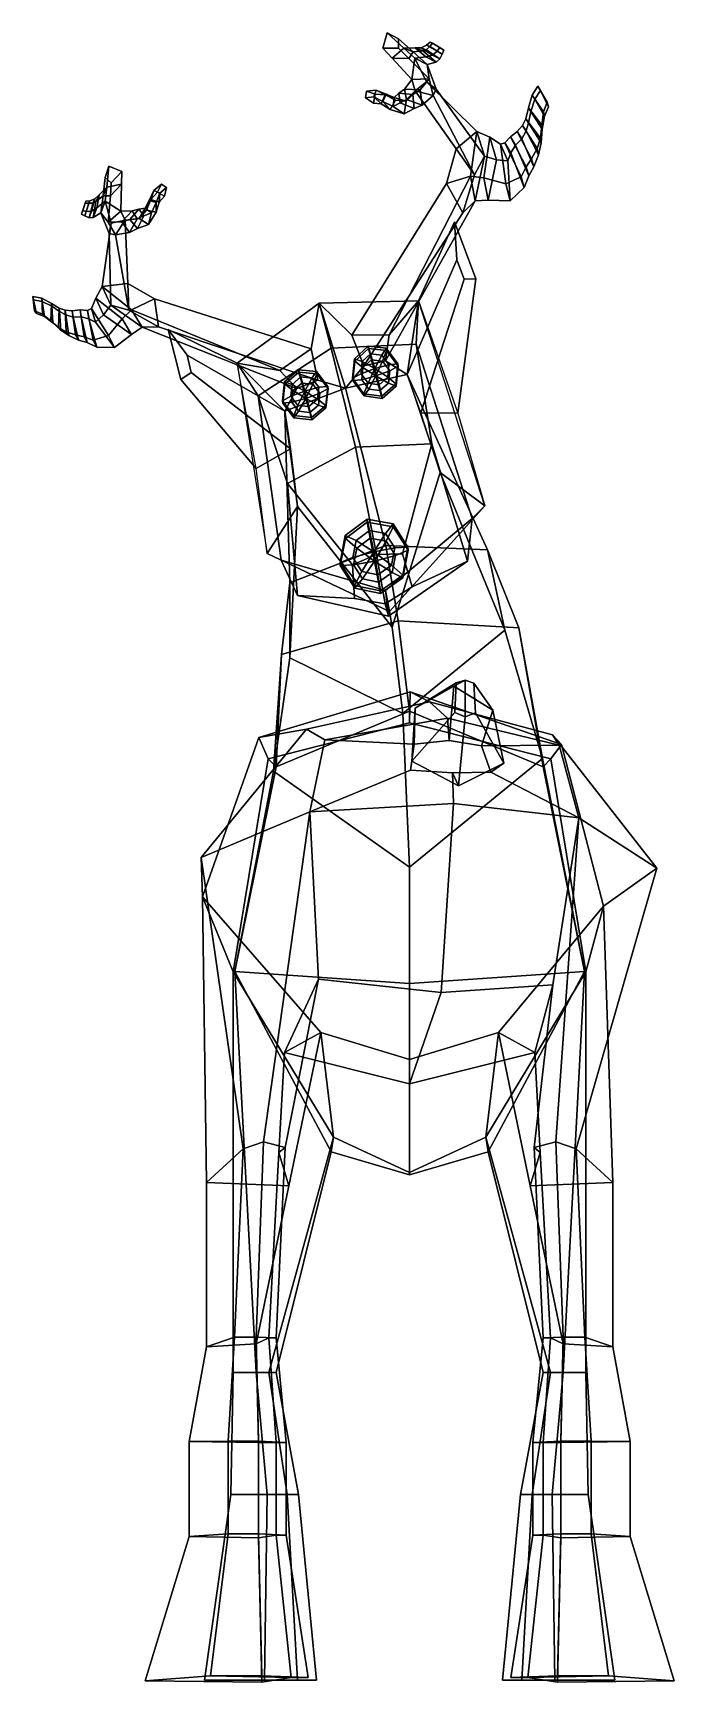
# Model space of a CAD drawing. Extents: x -117 to 82, y -151 to 362.
import ezdxf

# ---------------------------------------------------------------- set-up
doc = ezdxf.new("R2010")
doc.units = 0

msp = doc.modelspace()

# ---------------------------------------------------------------- linework, layer by layer
for points in [[(-7.005368, 361.74472, 194.126114), (-3.465933, 359.968262, 192.897217), (-3.457763, 357.002686, 192.309616), (-8.343435, 357.062897, 193.875397)], [(-1.825634, 357.057465, 197.271561), (-7.005368, 361.74472, 194.126114), (-8.343435, 357.062897, 193.875397), (-5.388505, 353.907379, 195.714081)], [(-1.825634, 357.057465, 197.271561), (1.092667, 355.862885, 195.044006), (-3.465933, 359.968262, 192.897217), (-7.005368, 361.74472, 194.126114)], [(1.092667, 355.862885, 195.044006), (-0.250047, 353.851471, 193.693649), (-3.457763, 357.002686, 192.309616), (-3.465933, 359.968262, 192.897217)], [(-5.388505, 353.907379, 195.714081), (-8.343435, 357.062897, 193.875397), (-3.457763, 357.002686, 192.309616), (-0.250047, 353.851471, 193.693649)], [(0.74319, 347.234985, 199.567657), (1.63831, 353.871338, 199.388092), (-1.825634, 357.057465, 197.271561), (-5.388505, 353.907379, 195.714081)], [(1.63831, 353.871338, 199.388092), (5.093275, 354.348358, 196.485367), (1.686159, 357.15979, 194.955582), (-1.825634, 357.057465, 197.271561)], [(-1.825634, 357.057465, 197.271561), (1.686159, 357.15979, 194.955582), (4.091377, 356.188782, 192.666092), (1.092667, 355.862885, 195.044006)], [(6.121395, 347.46701, 196.467697), (-0.250047, 353.851471, 193.693649), (1.092667, 355.862885, 195.044006), (5.425218, 351.892487, 197.097458)], [(1.092667, 355.862885, 195.044006), (4.091377, 356.188782, 192.666092), (8.290661, 352.695465, 194.048477), (5.425218, 351.892487, 197.097458)], [(5.425218, 351.892487, 197.097458), (8.290661, 352.695465, 194.048477), (5.093275, 354.348358, 196.485367), (1.63831, 353.871338, 199.388092)], [(5.093275, 354.348358, 196.485367), (7.118188, 354.85434, 194.078156), (3.623703, 357.168091, 193.589844), (1.686159, 357.15979, 194.955582)], [(1.686159, 357.15979, 194.955582), (3.623703, 357.168091, 193.589844), (5.188997, 356.533997, 191.034088), (4.091377, 356.188782, 192.666092)], [(7.118188, 354.85434, 194.078156), (8.574775, 356.06192, 189.780014), (5.30438, 357.974457, 189.952209), (3.623703, 357.168091, 193.589844)], [(3.623703, 357.168091, 193.589844), (5.30438, 357.974457, 189.952209), (6.260615, 357.535248, 187.432556), (5.188997, 356.533997, 191.034088)], [(4.091377, 356.188782, 192.666092), (5.188997, 356.533997, 191.034088), (9.373902, 353.673645, 191.200363), (8.290661, 352.695465, 194.048477)], [(8.290661, 352.695465, 194.048477), (9.373902, 353.673645, 191.200363), (7.118188, 354.85434, 194.078156), (5.093275, 354.348358, 196.485367)], [(5.188997, 356.533997, 191.034088), (6.260615, 357.535248, 187.432556), (10.107502, 355.176941, 186.857269), (9.373902, 353.673645, 191.200363)], [(8.574775, 356.06192, 189.780014), (9.36063, 357.215302, 185.944946), (6.404488, 358.907776, 186.219009), (5.30438, 357.974457, 189.952209)], [(5.30438, 357.974457, 189.952209), (6.404488, 358.907776, 186.219009), (7.17589, 358.532349, 183.919327), (6.260615, 357.535248, 187.432556)], [(6.260615, 357.535248, 187.432556), (7.17589, 358.532349, 183.919327), (10.640394, 356.44751, 183.262024), (10.107502, 355.176941, 186.857269)], [(10.640394, 356.44751, 183.262024), (7.17589, 358.532349, 183.919327), (6.404488, 358.907776, 186.219009), (9.36063, 357.215302, 185.944946)], [(9.373902, 353.673645, 191.200363), (10.107502, 355.176941, 186.857269), (8.574775, 356.06192, 189.780014), (7.118188, 354.85434, 194.078156)], [(10.107502, 355.176941, 186.857269), (10.640394, 356.44751, 183.262024), (9.36063, 357.215302, 185.944946), (8.574775, 356.06192, 189.780014)], [(0.74319, 347.234985, 199.567657), (-5.388505, 353.907379, 195.714081), (-0.250047, 353.851471, 193.693649), (6.121395, 347.46701, 196.467697)], [(5.271518, 346.566895, 202.613007), (1.63831, 353.871338, 199.388092), (0.74319, 347.234985, 199.567657), (1.760672, 343.745178, 201.300034)], [(5.271518, 346.566895, 202.613007), (8.224128, 344.219727, 199.38147), (5.425218, 351.892487, 197.097458), (1.63831, 353.871338, 199.388092)], [(8.224128, 344.219727, 199.38147), (7.353473, 342.268799, 197.907928), (6.121395, 347.46701, 196.467697), (5.425218, 351.892487, 197.097458)], [(-10.43294, 343.994141, 192.399139), (-13.368918, 343.615906, 190.681839), (-13.675336, 341.577362, 191.140762), (-11.170944, 341.834442, 192.713593)], [(-7.646131, 342.526764, 190.169266), (-10.668432, 342.667206, 188.824738), (-13.368918, 343.615906, 190.681839), (-10.43294, 343.994141, 192.399139)], [(-7.310701, 342.716766, 194.016296), (-10.43294, 343.994141, 192.399139), (-11.170944, 341.834442, 192.713593), (-8.378524, 340.441254, 194.256317)], [(-4.387535, 340.853241, 191.420639), (-7.646131, 342.526764, 190.169266), (-10.43294, 343.994141, 192.399139), (-7.310701, 342.716766, 194.016296)], [(3.250775, 344.09726, 194.907303), (1.035982, 342.631897, 193.902069), (-3.32839, 343.069702, 196.483109), (-1.608981, 344.313049, 197.738342)], [(-1.608981, 344.313049, 197.738342), (-3.32839, 343.069702, 196.483109), (-2.933472, 340.033478, 197.64978), (-0.975707, 341.01651, 199.141495)], [(6.121395, 347.46701, 196.467697), (3.250775, 344.09726, 194.907303), (-1.608981, 344.313049, 197.738342), (0.74319, 347.234985, 199.567657)], [(0.74319, 347.234985, 199.567657), (-1.608981, 344.313049, 197.738342), (-0.975707, 341.01651, 199.141495), (1.760672, 343.745178, 201.300034)], [(1.760672, 343.745178, 201.300034), (-0.975707, 341.01651, 199.141495), (3.929353, 339.29071, 195.981812), (7.353473, 342.268799, 197.907928)], [(3.929353, 339.29071, 195.981812), (1.38569, 338.265106, 194.734253), (1.035982, 342.631897, 193.902069), (3.250775, 344.09726, 194.907303)], [(20.969137, 331.142426, 210.98735), (5.271518, 346.566895, 202.613007), (1.760672, 343.745178, 201.300034), (14.4973, 325.690186, 212.055664)], [(20.240831, 317.598175, 205.941864), (14.4973, 325.690186, 212.055664), (1.760672, 343.745178, 201.300034), (7.353473, 342.268799, 197.907928)], [(7.353473, 342.268799, 197.907928), (3.929353, 339.29071, 195.981812), (3.250775, 344.09726, 194.907303), (6.121395, 347.46701, 196.467697)], [(23.276285, 323.423157, 206.766449), (8.224128, 344.219727, 199.38147), (5.271518, 346.566895, 202.613007), (20.969137, 331.142426, 210.98735)], [(23.276285, 323.423157, 206.766449), (20.240831, 317.598175, 205.941864), (7.353473, 342.268799, 197.907928), (8.224128, 344.219727, 199.38147)], [(41.642948, 337.211273, 188.814743), (42.77766, 340.204834, 186.184647), (39.872807, 345.150055, 186.619644), (38.155346, 342.410522, 189.631027)], [(38.155346, 342.410522, 189.631027), (39.872807, 345.150055, 186.619644), (40.716732, 343.863678, 184.16597), (38.9786, 341.199768, 186.829056)], [(38.9786, 341.199768, 186.829056), (40.716732, 343.863678, 184.16597), (43.195133, 338.787079, 183.439865), (41.986393, 335.824371, 185.712112)], [(42.77766, 340.204834, 186.184647), (43.195133, 338.787079, 183.439865), (40.716732, 343.863678, 184.16597), (39.872807, 345.150055, 186.619644)], [(-11.249383, 339.90979, 188.954147), (-13.675336, 341.577362, 191.140762), (-13.368918, 343.615906, 190.681839), (-10.668432, 342.667206, 188.824738)], [(-11.170944, 341.834442, 192.713593), (-13.675336, 341.577362, 191.140762), (-11.249383, 339.90979, 188.954147), (-8.83619, 339.719849, 190.061127)], [(-8.83619, 339.719849, 190.061127), (-11.249383, 339.90979, 188.954147), (-10.668432, 342.667206, 188.824738), (-7.646131, 342.526764, 190.169266)], [(-8.378524, 340.441254, 194.256317), (-11.170944, 341.834442, 192.713593), (-8.83619, 339.719849, 190.061127), (-6.039202, 337.973358, 191.165237)], [(-6.039202, 337.973358, 191.165237), (-8.83619, 339.719849, 190.061127), (-7.646131, 342.526764, 190.169266), (-4.387535, 340.853241, 191.420639)], [(-4.848113, 341.713135, 195.339508), (-7.310701, 342.716766, 194.016296), (-8.378524, 340.441254, 194.256317), (-5.143498, 338.886505, 196.041367)], [(-5.143498, 338.886505, 196.041367), (-8.378524, 340.441254, 194.256317), (-6.039202, 337.973358, 191.165237), (-1.704176, 336.632385, 193.108887)], [(-1.079423, 340.499207, 192.834549), (-4.387535, 340.853241, 191.420639), (-7.310701, 342.716766, 194.016296), (-4.848113, 341.713135, 195.339508)], [(-1.704176, 336.632385, 193.108887), (-6.039202, 337.973358, 191.165237), (-4.387535, 340.853241, 191.420639), (-1.079423, 340.499207, 192.834549)], [(-3.32839, 343.069702, 196.483109), (-4.848113, 341.713135, 195.339508), (-5.143498, 338.886505, 196.041367), (-2.933472, 340.033478, 197.64978)], [(-2.933472, 340.033478, 197.64978), (-5.143498, 338.886505, 196.041367), (-1.704176, 336.632385, 193.108887), (1.38569, 338.265106, 194.734253)], [(1.035982, 342.631897, 193.902069), (-1.079423, 340.499207, 192.834549), (-4.848113, 341.713135, 195.339508), (-3.32839, 343.069702, 196.483109)], [(-0.975707, 341.01651, 199.141495), (-2.933472, 340.033478, 197.64978), (1.38569, 338.265106, 194.734253), (3.929353, 339.29071, 195.981812)], [(1.38569, 338.265106, 194.734253), (-1.704176, 336.632385, 193.108887), (-1.079423, 340.499207, 192.834549), (1.035982, 342.631897, 193.902069)], [(41.109188, 333.087067, 191.844162), (41.642948, 337.211273, 188.814743), (38.155346, 342.410522, 189.631027), (36.954567, 338.412659, 193.206223)], [(36.954567, 338.412659, 193.206223), (38.155346, 342.410522, 189.631027), (38.9786, 341.199768, 186.829056), (37.690632, 337.348816, 190.009491)], [(37.690632, 337.348816, 190.009491), (38.9786, 341.199768, 186.829056), (41.986393, 335.824371, 185.712112), (41.309284, 331.786011, 188.343094)], [(41.986393, 335.824371, 185.712112), (43.195133, 338.787079, 183.439865), (42.77766, 340.204834, 186.184647), (41.642948, 337.211273, 188.814743)], [(39.679173, 325.782806, 197.536591), (40.694618, 329.028625, 194.774536), (36.178898, 335.053253, 196.170395), (35.106907, 332.992371, 198.500412)], [(35.106907, 332.992371, 198.500412), (36.178898, 335.053253, 196.170395), (37.029896, 333.807556, 192.638687), (36.244785, 331.262878, 194.691849)], [(40.694618, 329.028625, 194.774536), (41.109188, 333.087067, 191.844162), (36.954567, 338.412659, 193.206223), (36.178898, 335.053253, 196.170395)], [(36.178898, 335.053253, 196.170395), (36.954567, 338.412659, 193.206223), (37.690632, 337.348816, 190.009491), (37.029896, 333.807556, 192.638687)], [(36.244785, 331.262878, 194.691849), (37.029896, 333.807556, 192.638687), (40.94754, 327.528351, 190.898941), (40.152435, 323.818268, 193.310547)], [(37.029896, 333.807556, 192.638687), (37.690632, 337.348816, 190.009491), (41.309284, 331.786011, 188.343094), (40.94754, 327.528351, 190.898941)], [(41.309284, 331.786011, 188.343094), (41.986393, 335.824371, 185.712112), (41.642948, 337.211273, 188.814743), (41.109188, 333.087067, 191.844162)], [(18.973282, 317.205902, 215.641586), (20.969137, 331.142426, 210.98735), (14.4973, 325.690186, 212.055664), (11.43985, 314.971527, 215.884293)], [(18.973282, 317.205902, 215.641586), (23.146496, 316.703613, 213.467255), (24.986301, 329.289703, 209.267776), (20.969137, 331.142426, 210.98735)], [(20.969137, 331.142426, 210.98735), (24.986301, 329.289703, 209.267776), (27.048616, 322.278168, 205.474792), (23.276285, 323.423157, 206.766449)], [(23.146496, 316.703613, 213.467255), (29.954681, 314.830383, 210.681366), (28.306854, 327.19101, 208.141724), (24.986301, 329.289703, 209.267776)], [(24.986301, 329.289703, 209.267776), (28.306854, 327.19101, 208.141724), (30.553827, 321.926086, 203.788071), (27.048616, 322.278168, 205.474792)], [(34.73946, 316.949982, 206.418701), (36.297768, 320.083771, 203.368423), (31.367155, 329.45459, 203.818588), (29.675402, 327.550842, 206.546631)], [(29.675402, 327.550842, 206.546631), (31.367155, 329.45459, 203.818588), (32.954254, 326.894409, 199.300034), (31.509567, 324.488342, 201.632767)], [(36.297768, 320.083771, 203.368423), (37.989277, 322.65097, 200.626709), (33.52103, 331.119263, 201.042923), (31.367155, 329.45459, 203.818588)], [(31.367155, 329.45459, 203.818588), (33.52103, 331.119263, 201.042923), (34.958363, 328.80249, 196.972885), (32.954254, 326.894409, 199.300034)], [(32.954254, 326.894409, 199.300034), (34.958363, 328.80249, 196.972885), (38.695232, 320.122925, 196.051636), (37.068687, 317.28418, 198.289749)], [(37.989277, 322.65097, 200.626709), (39.679173, 325.782806, 197.536591), (35.106907, 332.992371, 198.500412), (33.52103, 331.119263, 201.042923)], [(33.52103, 331.119263, 201.042923), (35.106907, 332.992371, 198.500412), (36.244785, 331.262878, 194.691849), (34.958363, 328.80249, 196.972885)], [(34.958363, 328.80249, 196.972885), (36.244785, 331.262878, 194.691849), (40.152435, 323.818268, 193.310547), (38.695232, 320.122925, 196.051636)], [(40.152435, 323.818268, 193.310547), (40.94754, 327.528351, 190.898941), (40.694618, 329.028625, 194.774536), (39.679173, 325.782806, 197.536591)], [(40.94754, 327.528351, 190.898941), (41.309284, 331.786011, 188.343094), (41.109188, 333.087067, 191.844162), (40.694618, 329.028625, 194.774536)], [(11.43985, 314.971527, 215.884293), (14.4973, 325.690186, 212.055664), (20.240831, 317.598175, 205.941864), (16.587711, 305.819611, 208.5242)], [(20.41058, 309.501434, 210.145569), (16.587711, 305.819611, 208.5242), (20.240831, 317.598175, 205.941864), (23.276285, 323.423157, 206.766449)], [(23.276285, 323.423157, 206.766449), (27.048616, 322.278168, 205.474792), (24.441238, 309.705719, 208.521576), (20.41058, 309.501434, 210.145569)], [(29.954681, 314.830383, 210.681366), (34.73946, 316.949982, 206.418701), (29.675402, 327.550842, 206.546631), (28.306854, 327.19101, 208.141724)], [(28.306854, 327.19101, 208.141724), (29.675402, 327.550842, 206.546631), (31.509567, 324.488342, 201.632767), (30.553827, 321.926086, 203.788071)], [(30.553827, 321.926086, 203.788071), (31.509567, 324.488342, 201.632767), (35.670284, 313.645233, 200.859818), (31.336994, 309.49646, 205.411728)], [(31.509567, 324.488342, 201.632767), (32.954254, 326.894409, 199.300034), (37.068687, 317.28418, 198.289749), (35.670284, 313.645233, 200.859818)], [(38.695232, 320.122925, 196.051636), (40.152435, 323.818268, 193.310547), (39.679173, 325.782806, 197.536591), (37.989277, 322.65097, 200.626709)], [(-94.214981, 313.78302, 192.772552), (-93.547882, 320.28775, 189.708481), (-94.767838, 316.788086, 188.360245), (-95.402122, 311.141327, 190.448044)], [(-93.547882, 320.28775, 189.708481), (-89.553024, 318.701874, 189.850067), (-92.83107, 315.183258, 187.966675), (-94.767838, 316.788086, 188.360245)], [(-94.214981, 313.78302, 192.772552), (-89.637299, 314.689178, 191.664261), (-89.553024, 318.701874, 189.850067), (-93.547882, 320.28775, 189.708481)], [(-89.637299, 314.689178, 191.664261), (-93.121803, 311.058075, 189.323624), (-92.83107, 315.183258, 187.966675), (-89.553024, 318.701874, 189.850067)], [(27.048616, 322.278168, 205.474792), (30.553827, 321.926086, 203.788071), (31.336994, 309.49646, 205.411728), (24.441238, 309.705719, 208.521576)], [(35.670284, 313.645233, 200.859818), (37.068687, 317.28418, 198.289749), (36.297768, 320.083771, 203.368423), (34.73946, 316.949982, 206.418701)], [(37.068687, 317.28418, 198.289749), (38.695232, 320.122925, 196.051636), (37.989277, 322.65097, 200.626709), (36.297768, 320.083771, 203.368423)], [(-94.214981, 313.78302, 192.772552), (-95.402122, 311.141327, 190.448044), (-97.625008, 309.305542, 187.876816), (-96.640259, 311.430542, 190.238159)], [(-94.704895, 309.433899, 194.8452), (-94.214981, 313.78302, 192.772552), (-96.640259, 311.430542, 190.238159), (-97.334091, 307.391907, 191.716782)], [(-95.402122, 311.141327, 190.448044), (-94.767838, 316.788086, 188.360245), (-92.83107, 315.183258, 187.966675), (-93.121803, 311.058075, 189.323624)], [(-89.904816, 306.338806, 195.486298), (-89.637299, 314.689178, 191.664261), (-94.214981, 313.78302, 192.772552), (-94.704895, 309.433899, 194.8452)], [(-89.904816, 306.338806, 195.486298), (-93.79303, 302.853699, 192.065063), (-93.121803, 311.058075, 189.323624), (-89.637299, 314.689178, 191.664261)], [(-80.541039, 309.968079, 186.95517), (-79.584839, 312.741486, 189.274261), (-77.187569, 314.706177, 187.78389), (-78.4133, 312.267792, 185.808624)], [(-79.584839, 312.741486, 189.274261), (-77.696571, 311.96344, 189.747864), (-75.682289, 313.675385, 188.364059), (-77.187569, 314.706177, 187.78389)], [(-76.251404, 311.008392, 186.115128), (-78.4133, 312.267792, 185.808624), (-77.187569, 314.706177, 187.78389), (-75.682289, 313.675385, 188.364059)], [(-77.696571, 311.96344, 189.747864), (-77.911797, 309.12973, 187.069199), (-76.251404, 311.008392, 186.115128), (-75.682289, 313.675385, 188.364059)], [(-17.979145, 267.782928, 226.06778), (-6.380628, 267.907898, 225.800858), (18.973282, 317.205902, 215.641586), (11.43985, 314.971527, 215.884293)], [(-17.979145, 267.782928, 226.06778), (11.43985, 314.971527, 215.884293), (16.587711, 305.819611, 208.5242), (-14.237099, 258.233307, 214.549423)], [(-6.380628, 267.907898, 225.800858), (-7.548627, 259.723053, 217.494736), (20.41058, 309.501434, 210.145569), (18.973282, 317.205902, 215.641586)], [(20.41058, 309.501434, 210.145569), (24.441238, 309.705719, 208.521576), (23.146496, 316.703613, 213.467255), (18.973282, 317.205902, 215.641586)], [(24.441238, 309.705719, 208.521576), (31.336994, 309.49646, 205.411728), (29.954681, 314.830383, 210.681366), (23.146496, 316.703613, 213.467255)], [(31.336994, 309.49646, 205.411728), (35.670284, 313.645233, 200.859818), (34.73946, 316.949982, 206.418701), (29.954681, 314.830383, 210.681366)], [(-102.06768, 305.345123, 178.134399), (-101.738075, 306.505951, 180.819748), (-100.710869, 309.480286, 181.163574), (-100.926422, 308.857391, 178.861694)], [(-99.794243, 308.777008, 182.465591), (-101.041931, 304.83551, 181.811935), (-102.06768, 305.345123, 178.134399), (-100.926422, 308.857391, 178.861694)], [(-100.612862, 306.227783, 184.743607), (-99.497772, 309.556915, 184.993683), (-100.710869, 309.480286, 181.163574), (-101.738075, 306.505951, 180.819748)], [(-98.552437, 308.801117, 186.167328), (-99.758263, 304.297852, 186.257477), (-101.041931, 304.83551, 181.811935), (-99.794243, 308.777008, 182.465591)], [(-99.497772, 309.556915, 184.993683), (-99.794243, 308.777008, 182.465591), (-100.926422, 308.857391, 178.861694), (-100.710869, 309.480286, 181.163574)], [(-98.994179, 306.36673, 189.171539), (-97.951866, 310.122559, 188.758499), (-99.497772, 309.556915, 184.993683), (-100.612862, 306.227783, 184.743607)], [(-97.951866, 310.122559, 188.758499), (-98.552437, 308.801117, 186.167328), (-99.794243, 308.777008, 182.465591), (-99.497772, 309.556915, 184.993683)], [(-97.625008, 309.305542, 187.876816), (-98.488945, 304.368591, 189.208893), (-99.758263, 304.297852, 186.257477), (-98.552437, 308.801117, 186.167328)], [(-97.334091, 307.391907, 191.716782), (-96.640259, 311.430542, 190.238159), (-97.951866, 310.122559, 188.758499), (-98.994179, 306.36673, 189.171539)], [(-96.640259, 311.430542, 190.238159), (-97.625008, 309.305542, 187.876816), (-98.552437, 308.801117, 186.167328), (-97.951866, 310.122559, 188.758499)], [(-95.402122, 311.141327, 190.448044), (-96.06031, 305.776154, 192.458939), (-98.488945, 304.368591, 189.208893), (-97.625008, 309.305542, 187.876816)], [(-96.06031, 305.776154, 192.458939), (-94.704895, 309.433899, 194.8452), (-97.334091, 307.391907, 191.716782), (-98.488945, 304.368591, 189.208893)], [(-93.79303, 302.853699, 192.065063), (-96.06031, 305.776154, 192.458939), (-95.402122, 311.141327, 190.448044), (-93.121803, 311.058075, 189.323624)], [(-92.871582, 302.632202, 198.265289), (-94.704895, 309.433899, 194.8452), (-96.06031, 305.776154, 192.458939), (-93.449738, 299.419769, 195.02359)], [(-92.871582, 302.632202, 198.265289), (-88.539406, 303.54068, 197.344849), (-89.904816, 306.338806, 195.486298), (-94.704895, 309.433899, 194.8452)], [(-84.124435, 304.020325, 189.297913), (-82.259651, 307.273651, 191.954315), (-81.06768, 309.675446, 190.744064), (-81.887573, 306.610168, 188.079666)], [(-82.259651, 307.273651, 191.954315), (-80.311378, 305.763794, 192.819183), (-78.877289, 309.063629, 191.170624), (-81.06768, 309.675446, 190.744064)], [(-81.887573, 306.610168, 188.079666), (-81.06768, 309.675446, 190.744064), (-79.584839, 312.741486, 189.274261), (-80.541039, 309.968079, 186.95517)], [(-78.886055, 306.050598, 188.078323), (-81.887573, 306.610168, 188.079666), (-80.541039, 309.968079, 186.95517), (-77.911797, 309.12973, 187.069199)], [(-80.311378, 305.763794, 192.819183), (-81.299286, 302.13385, 189.812271), (-78.886055, 306.050598, 188.078323), (-78.877289, 309.063629, 191.170624)], [(-81.06768, 309.675446, 190.744064), (-78.877289, 309.063629, 191.170624), (-77.696571, 311.96344, 189.747864), (-79.584839, 312.741486, 189.274261)], [(-77.911797, 309.12973, 187.069199), (-80.541039, 309.968079, 186.95517), (-78.4133, 312.267792, 185.808624), (-76.251404, 311.008392, 186.115128)], [(-78.877289, 309.063629, 191.170624), (-78.886055, 306.050598, 188.078323), (-77.911797, 309.12973, 187.069199), (-77.696571, 311.96344, 189.747864)], [(-7.548627, 259.723053, 217.494736), (-14.237099, 258.233307, 214.549423), (16.587711, 305.819611, 208.5242), (20.41058, 309.501434, 210.145569)], [(-101.041931, 304.83551, 181.811935), (-100.612862, 306.227783, 184.743607), (-101.738075, 306.505951, 180.819748), (-102.06768, 305.345123, 178.134399)], [(-99.758263, 304.297852, 186.257477), (-98.994179, 306.36673, 189.171539), (-100.612862, 306.227783, 184.743607), (-101.041931, 304.83551, 181.811935)], [(-98.488945, 304.368591, 189.208893), (-97.334091, 307.391907, 191.716782), (-98.994179, 306.36673, 189.171539), (-99.758263, 304.297852, 186.257477)], [(-93.449738, 299.419769, 195.02359), (-96.06031, 305.776154, 192.458939), (-93.79303, 302.853699, 192.065063), (-91.568993, 298.978973, 193.728073)], [(-95.705093, 282.844116, 206.59465), (-87.691284, 283.813507, 208.287964), (-88.539406, 303.54068, 197.344849), (-92.871582, 302.632202, 198.265289)], [(-92.994713, 277.079163, 202.718567), (-95.705093, 282.844116, 206.59465), (-92.871582, 302.632202, 198.265289), (-93.449738, 299.419769, 195.02359)], [(-93.79303, 302.853699, 192.065063), (-89.904816, 306.338806, 195.486298), (-86.31601, 306.404114, 193.988098), (-89.574448, 303.008759, 190.890625)], [(-91.568993, 298.978973, 193.728073), (-93.79303, 302.853699, 192.065063), (-89.574448, 303.008759, 190.890625), (-87.17141, 299.696625, 192.187057)], [(-88.539406, 303.54068, 197.344849), (-91.568993, 298.978973, 193.728073), (-87.17141, 299.696625, 192.187057), (-84.782074, 303.967529, 195.524689)], [(-87.380753, 275.539001, 202.344513), (-91.568993, 298.978973, 193.728073), (-88.539406, 303.54068, 197.344849), (-87.691284, 283.813507, 208.287964)], [(-89.904816, 306.338806, 195.486298), (-88.539406, 303.54068, 197.344849), (-84.782074, 303.967529, 195.524689), (-86.31601, 306.404114, 193.988098)], [(-89.574448, 303.008759, 190.890625), (-86.31601, 306.404114, 193.988098), (-84.250206, 306.949188, 192.919891), (-87.022392, 303.749237, 190.111115)], [(-87.17141, 299.696625, 192.187057), (-89.574448, 303.008759, 190.890625), (-87.022392, 303.749237, 190.111115), (-84.629738, 300.901154, 191.155304)], [(-84.782074, 303.967529, 195.524689), (-87.17141, 299.696625, 192.187057), (-84.629738, 300.901154, 191.155304), (-82.692337, 304.825745, 194.218231)], [(-87.022392, 303.749237, 190.111115), (-84.250206, 306.949188, 192.919891), (-82.259651, 307.273651, 191.954315), (-84.124435, 304.020325, 189.297913)], [(-84.629738, 300.901154, 191.155304), (-87.022392, 303.749237, 190.111115), (-84.124435, 304.020325, 189.297913), (-81.299286, 302.13385, 189.812271)], [(-86.31601, 306.404114, 193.988098), (-84.782074, 303.967529, 195.524689), (-82.692337, 304.825745, 194.218231), (-84.250206, 306.949188, 192.919891)], [(-82.692337, 304.825745, 194.218231), (-84.629738, 300.901154, 191.155304), (-81.299286, 302.13385, 189.812271), (-80.311378, 305.763794, 192.819183)], [(-84.250206, 306.949188, 192.919891), (-82.692337, 304.825745, 194.218231), (-80.311378, 305.763794, 192.819183), (-82.259651, 307.273651, 191.954315)], [(-81.299286, 302.13385, 189.812271), (-84.124435, 304.020325, 189.297913), (-81.887573, 306.610168, 188.079666), (-78.886055, 306.050598, 188.078323)], [(14.707448, 291.181427, 215.797134), (-0.70327, 255.498322, 214.486588), (2.750028, 278.405701, 236.529709), (14.02658, 302.968781, 222.407227)], [(20.570984, 285.26355, 219.812912), (14.02658, 302.968781, 222.407227), (2.750028, 278.405701, 236.529709), (14.987138, 243.459015, 231.948746)], [(14.02658, 302.968781, 222.407227), (20.570984, 285.26355, 219.812912), (16.968555, 285.128876, 214.934875), (14.707448, 291.181427, 215.797134)], [(-92.994713, 277.079163, 202.718567), (-93.449738, 299.419769, 195.02359), (-91.568993, 298.978973, 193.728073), (-87.380753, 275.539001, 202.344513)], [(16.968555, 285.128876, 214.934875), (3.51008, 243.594208, 213.018784), (-0.70327, 255.498322, 214.486588), (14.707448, 291.181427, 215.797134)], [(-86.518074, 275.656281, 212.058197), (-95.705093, 282.844116, 206.59465), (-97.676216, 279.27832, 204.792648), (-89.439308, 272.833191, 209.726639)], [(-95.705093, 282.844116, 206.59465), (-92.994713, 277.079163, 202.718567), (-95.264832, 274.10144, 201.319717), (-97.676216, 279.27832, 204.792648)], [(-86.518074, 275.656281, 212.058197), (-79.412659, 279.062592, 212.775848), (-87.691284, 283.813507, 208.287964), (-95.705093, 282.844116, 206.59465)], [(-79.412659, 279.062592, 212.775848), (-78.19043, 270.333923, 205.623947), (-87.380753, 275.539001, 202.344513), (-87.691284, 283.813507, 208.287964)], [(20.570984, 285.26355, 219.812912), (14.987138, 243.459015, 231.948746), (3.51008, 243.594208, 213.018784), (16.968555, 285.128876, 214.934875)], [(-116.689789, 275.367493, 180.40004), (-117.209351, 279.759674, 180.636627), (-117.054527, 278.701172, 178.253876), (-116.146111, 274.519409, 177.755066)], [(-114.256027, 274.320618, 183.250702), (-114.462486, 279.223328, 183.883209), (-117.209351, 279.759674, 180.636627), (-116.689789, 275.367493, 180.40004)], [(-114.462486, 279.223328, 183.883209), (-114.324844, 278.226074, 181.148743), (-117.054527, 278.701172, 178.253876), (-117.209351, 279.759674, 180.636627)], [(-114.324844, 278.226074, 181.148743), (-113.664284, 273.542755, 180.249573), (-116.146111, 274.519409, 177.755066), (-117.054527, 278.701172, 178.253876)], [(-111.696693, 272.246094, 186.536102), (-111.433121, 277.634491, 187.740906), (-114.462486, 279.223328, 183.883209), (-114.256027, 274.320618, 183.250702)], [(-111.433121, 277.634491, 187.740906), (-111.303818, 276.780823, 184.606857), (-114.324844, 278.226074, 181.148743), (-114.462486, 279.223328, 183.883209)], [(-111.303818, 276.780823, 184.606857), (-111.034706, 271.610748, 183.137543), (-113.664284, 273.542755, 180.249573), (-114.324844, 278.226074, 181.148743)], [(-109.281494, 270.107208, 189.706589), (-109.07489, 276.128326, 190.92598), (-111.433121, 277.634491, 187.740906), (-111.696693, 272.246094, 186.536102)], [(-109.07489, 276.128326, 190.92598), (-108.930832, 275.11261, 187.463394), (-111.303818, 276.780823, 184.606857), (-111.433121, 277.634491, 187.740906)], [(-89.439308, 272.833191, 209.726639), (-97.676216, 279.27832, 204.792648), (-99.037796, 276.025909, 203.634476), (-93.728035, 267.653412, 206.748901)], [(-97.676216, 279.27832, 204.792648), (-95.264832, 274.10144, 201.319717), (-97.769455, 271.8078, 199.504257), (-99.037796, 276.025909, 203.634476)], [(-92.994713, 277.079163, 202.718567), (-83.268082, 270.251465, 206.899887), (-86.536354, 267.989807, 205.097794), (-95.264832, 274.10144, 201.319717)], [(-83.268082, 270.251465, 206.899887), (-92.994713, 277.079163, 202.718567), (-87.380753, 275.539001, 202.344513), (-78.19043, 270.333923, 205.623947)], [(-86.518074, 275.656281, 212.058197), (-40.355991, 256.766052, 225.008514), (-30.677378, 263.531097, 225.758789), (-79.412659, 279.062592, 212.775848)], [(-30.677378, 263.531097, 225.758789), (-28.548939, 253.770477, 214.24826), (-78.19043, 270.333923, 205.623947), (-79.412659, 279.062592, 212.775848)], [(-40.355991, 256.766052, 225.008514), (-53.613811, 259.006134, 235.078583), (-28.187132, 277.664185, 237.223816), (-30.677378, 263.531097, 225.758789)], [(-53.613811, 259.006134, 235.078583), (-47.103596, 248.924881, 256.996765), (-24.450136, 263.702759, 258.491364), (-28.187132, 277.664185, 237.223816)], [(-28.548939, 253.770477, 214.24826), (-30.677378, 263.531097, 225.758789), (-28.187132, 277.664185, 237.223816), (-19.98839, 251.273315, 206.728302)], [(-6.380628, 267.907898, 225.800858), (-17.979145, 267.782928, 226.06778), (-28.187132, 277.664185, 237.223816), (2.750028, 278.405701, 236.529709)], [(2.750028, 278.405701, 236.529709), (-28.187132, 277.664185, 237.223816), (-24.450136, 263.702759, 258.491364), (2.066512, 265.002136, 258.136566)], [(-14.237099, 258.233307, 214.549423), (-19.98839, 251.273315, 206.728302), (-28.187132, 277.664185, 237.223816), (-17.979145, 267.782928, 226.06778)], [(-7.548627, 259.723053, 217.494736), (-6.380628, 267.907898, 225.800858), (2.750028, 278.405701, 236.529709), (-0.70327, 255.498322, 214.486588)], [(2.750028, 278.405701, 236.529709), (2.066512, 265.002136, 258.136566), (19.525404, 210.740982, 251.465775), (23.370422, 214.659012, 228.671555)], [(-113.664284, 273.542755, 180.249573), (-114.256027, 274.320618, 183.250702), (-116.689789, 275.367493, 180.40004), (-116.146111, 274.519409, 177.755066)], [(-111.034706, 271.610748, 183.137543), (-111.696693, 272.246094, 186.536102), (-114.256027, 274.320618, 183.250702), (-113.664284, 273.542755, 180.249573)], [(-108.551399, 269.33551, 185.942688), (-109.281494, 270.107208, 189.706589), (-111.696693, 272.246094, 186.536102), (-111.034706, 271.610748, 183.137543)], [(-108.930832, 275.11261, 187.463394), (-108.551399, 269.33551, 185.942688), (-111.034706, 271.610748, 183.137543), (-111.303818, 276.780823, 184.606857)], [(-106.835777, 268.764557, 192.68158), (-107.186913, 275.536438, 193.412094), (-109.07489, 276.128326, 190.92598), (-109.281494, 270.107208, 189.706589)], [(-107.186913, 275.536438, 193.412094), (-106.995979, 274.080383, 189.688995), (-108.930832, 275.11261, 187.463394), (-109.07489, 276.128326, 190.92598)], [(-106.995979, 274.080383, 189.688995), (-106.029755, 267.601746, 188.583817), (-108.551399, 269.33551, 185.942688), (-108.930832, 275.11261, 187.463394)], [(-103.932739, 267.85202, 195.999405), (-105.010841, 275.348938, 196.119583), (-107.186913, 275.536438, 193.412094), (-106.835777, 268.764557, 192.68158)], [(-105.010841, 275.348938, 196.119583), (-104.726341, 273.377686, 192.155136), (-106.995979, 274.080383, 189.688995), (-107.186913, 275.536438, 193.412094)], [(-104.726341, 273.377686, 192.155136), (-103.010201, 266.223236, 191.572174), (-106.029755, 267.601746, 188.583817), (-106.995979, 274.080383, 189.688995)], [(-101.318306, 267.259521, 198.935654), (-102.515327, 275.61496, 199.071228), (-105.010841, 275.348938, 196.119583), (-103.932739, 267.85202, 195.999405)], [(-102.515327, 275.61496, 199.071228), (-102.197296, 273.414703, 194.664902), (-104.726341, 273.377686, 192.155136), (-105.010841, 275.348938, 196.119583)], [(-102.197296, 273.414703, 194.664902), (-100.293648, 265.43573, 194.015625), (-103.010201, 266.223236, 191.572174), (-104.726341, 273.377686, 192.155136)], [(-98.522499, 266.223206, 202.199524), (-100.245094, 275.453369, 201.966888), (-102.515327, 275.61496, 199.071228), (-101.318306, 267.259521, 198.935654)], [(-100.245094, 275.453369, 201.966888), (-99.835678, 272.810608, 197.180939), (-102.197296, 273.414703, 194.664902), (-102.515327, 275.61496, 199.071228)], [(-99.835678, 272.810608, 197.180939), (-97.357224, 264.000702, 196.816299), (-100.293648, 265.43573, 194.015625), (-102.197296, 273.414703, 194.664902)], [(-93.728035, 267.653412, 206.748901), (-99.037796, 276.025909, 203.634476), (-100.245094, 275.453369, 201.966888), (-98.522499, 266.223206, 202.199524)], [(-99.037796, 276.025909, 203.634476), (-97.769455, 271.8078, 199.504257), (-99.835678, 272.810608, 197.180939), (-100.245094, 275.453369, 201.966888)], [(-97.769455, 271.8078, 199.504257), (-91.859955, 263.864746, 201.724457), (-97.357224, 264.000702, 196.816299), (-99.835678, 272.810608, 197.180939)], [(-95.264832, 274.10144, 201.319717), (-86.536354, 267.989807, 205.097794), (-91.859955, 263.864746, 201.724457), (-97.769455, 271.8078, 199.504257)], [(-86.536354, 267.989807, 205.097794), (-89.439308, 272.833191, 209.726639), (-93.728035, 267.653412, 206.748901), (-91.859955, 263.864746, 201.724457)], [(-83.268082, 270.251465, 206.899887), (-86.518074, 275.656281, 212.058197), (-89.439308, 272.833191, 209.726639), (-86.536354, 267.989807, 205.097794)], [(-40.355991, 256.766052, 225.008514), (-86.518074, 275.656281, 212.058197), (-83.268082, 270.251465, 206.899887), (-35.04557, 251.156754, 216.917252)], [(-106.029755, 267.601746, 188.583817), (-106.835777, 268.764557, 192.68158), (-109.281494, 270.107208, 189.706589), (-108.551399, 269.33551, 185.942688)], [(-103.010201, 266.223236, 191.572174), (-103.932739, 267.85202, 195.999405), (-106.835777, 268.764557, 192.68158), (-106.029755, 267.601746, 188.583817)], [(-100.293648, 265.43573, 194.015625), (-101.318306, 267.259521, 198.935654), (-103.932739, 267.85202, 195.999405), (-103.010201, 266.223236, 191.572174)], [(-97.357224, 264.000702, 196.816299), (-98.522499, 266.223206, 202.199524), (-101.318306, 267.259521, 198.935654), (-100.293648, 265.43573, 194.015625)], [(-91.859955, 263.864746, 201.724457), (-93.728035, 267.653412, 206.748901), (-98.522499, 266.223206, 202.199524), (-97.357224, 264.000702, 196.816299)], [(-35.04557, 251.156754, 216.917252), (-83.268082, 270.251465, 206.899887), (-78.19043, 270.333923, 205.623947), (-28.548939, 253.770477, 214.24826)], [(-75.110382, 269.513702, 219.665863), (-69.245308, 261.544373, 213.520477), (-68.016312, 256.137146, 212.786346), (-71.234467, 253.993164, 217.499268)], [(-69.245308, 261.544373, 213.520477), (-75.110382, 269.513702, 219.665863), (-53.613811, 259.006134, 235.078583), (-38.789238, 244.098114, 213.749268)], [(-71.234467, 253.993164, 217.499268), (-47.718559, 226.252655, 230.931458), (-53.613811, 259.006134, 235.078583), (-75.110382, 269.513702, 219.665863)], [(-24.450136, 263.702759, 258.491364), (-47.103596, 248.924881, 256.996765), (-38.036602, 221.582809, 281.809753), (-16.788256, 232.947296, 282.953979)], [(-24.450136, 263.702759, 258.491364), (-16.788256, 232.947296, 282.953979), (6.919209, 233.915894, 282.538727), (2.066512, 265.002136, 258.136566)], [(-17.075619, 259.692963, 270.802338), (-12.780355, 263.596313, 271.231842), (-12.89247, 264.330231, 266.488373), (-17.184736, 260.421753, 266.057953)], [(-14.79283, 259.556488, 261.980652), (-17.184736, 260.421753, 266.057953), (-12.89247, 264.330231, 266.488373), (-12.13168, 261.965637, 262.243744)], [(-14.514312, 257.660889, 274.404022), (-11.848375, 260.061707, 274.665588), (-12.780355, 263.596313, 271.231842), (-17.075619, 259.692963, 270.802338)], [(-10.815027, 257.385498, 260.126465), (-14.79283, 259.556488, 261.980652), (-12.13168, 261.965637, 262.243744)], [(-7.187609, 262.982544, 271.039825), (-7.296725, 263.711304, 266.295441), (-12.89247, 264.330231, 266.488373), (-12.780355, 263.596313, 271.231842)], [(-8.673192, 261.565887, 262.123718), (-12.13168, 261.965637, 262.243744), (-12.89247, 264.330231, 266.488373), (-7.296725, 263.711304, 266.295441)], [(-8.394674, 259.670258, 274.547089), (-7.187609, 262.982544, 271.039825), (-12.780355, 263.596313, 271.231842), (-11.848375, 260.061707, 274.665588)], [(-10.815027, 257.385498, 260.126465), (-12.13168, 261.965637, 262.243744), (-8.673192, 261.565887, 262.123718)], [(-3.683777, 258.83963, 265.590424), (-6.446645, 258.557831, 261.690338), (-8.673192, 261.565887, 262.123718), (-7.296725, 263.711304, 266.295441)], [(-6.179526, 256.682434, 274.117249), (-3.581748, 258.12326, 270.337097), (-7.187609, 262.982544, 271.039825), (-8.394674, 259.670258, 274.547089)], [(-3.581748, 258.12326, 270.337097), (-3.683777, 258.83963, 265.590424), (-7.296725, 263.711304, 266.295441), (-7.187609, 262.982544, 271.039825)], [(17.977356, 197.410904, 282.376038), (19.525404, 210.740982, 251.465775), (2.066512, 265.002136, 258.136566), (6.919209, 233.915894, 282.538727)], [(-68.016312, 256.137146, 212.786346), (-69.245308, 261.544373, 213.520477), (-38.789238, 244.098114, 213.749268), (-37.085739, 232.412003, 212.355057)], [(-35.04557, 251.156754, 216.917252), (-38.789238, 244.098114, 213.749268), (-53.613811, 259.006134, 235.078583), (-40.355991, 256.766052, 225.008514)], [(-53.613811, 259.006134, 235.078583), (-44.347733, 199.842636, 227.976822), (-39.987587, 197.737259, 250.856842), (-47.103596, 248.924881, 256.996765)], [(-38.800468, 252.465515, 270.280609), (-34.471924, 256.278137, 270.69577), (-34.584042, 257.011993, 265.952301), (-38.90958, 253.194275, 265.536224)], [(-36.547997, 252.413055, 261.471985), (-38.90958, 253.194275, 265.536224), (-34.584042, 257.011993, 265.952301), (-33.866566, 254.765854, 261.726349)], [(-28.912455, 255.755066, 270.518066), (-29.021572, 256.483826, 265.773682), (-34.584042, 257.011993, 265.952301), (-34.471924, 256.278137, 270.69577)], [(-30.428356, 254.42247, 261.615082), (-33.866566, 254.765854, 261.726349), (-34.584042, 257.011993, 265.952301), (-29.021572, 256.483826, 265.773682)], [(-25.487244, 251.832962, 265.10257), (-28.250111, 251.551147, 261.202484), (-30.428356, 254.42247, 261.615082), (-29.021572, 256.483826, 265.773682)], [(-25.385212, 251.116608, 269.849243), (-25.487244, 251.832962, 265.10257), (-29.021572, 256.483826, 265.773682), (-28.912455, 255.755066, 270.518066)], [(-7.548627, 259.723053, 217.494736), (-0.70327, 255.498322, 214.486588), (-19.98839, 251.273315, 206.728302), (-14.237099, 258.233307, 214.549423)], [(-17.616102, 253.613266, 270.023041), (-17.075619, 259.692963, 270.802338), (-17.184736, 260.421753, 266.057953), (-17.718132, 254.329605, 265.276428)], [(-17.718132, 254.329605, 265.276428), (-17.184736, 260.421753, 266.057953), (-14.79283, 259.556488, 261.980652), (-15.120352, 255.770493, 261.496246)], [(-14.853232, 253.895065, 273.923187), (-14.514312, 257.660889, 274.404022), (-17.075619, 259.692963, 270.802338), (-17.616102, 253.613266, 270.023041)], [(-15.120352, 255.770493, 261.496246), (-14.79283, 259.556488, 261.980652), (-10.815027, 257.385498, 260.126465)], [(-12.925673, 252.792053, 261.073669), (-15.120352, 255.770493, 261.496246), (-10.815027, 257.385498, 260.126465)], [(-10.484851, 255.067368, 275.48703), (-14.514312, 257.660889, 274.404022), (-14.853232, 253.895065, 273.923187)], [(-10.484851, 255.067368, 275.48703), (-11.848375, 260.061707, 274.665588), (-14.514312, 257.660889, 274.404022)], [(-9.472143, 252.344803, 260.952911), (-12.925673, 252.792053, 261.073669), (-10.815027, 257.385498, 260.126465)], [(-10.484851, 255.067368, 275.48703), (-8.394674, 259.670258, 274.547089), (-11.848375, 260.061707, 274.665588)], [(-6.446645, 258.557831, 261.690338), (-10.815027, 257.385498, 260.126465), (-8.673192, 261.565887, 262.123718)], [(-6.779126, 254.724274, 261.20517), (-10.815027, 257.385498, 260.126465), (-6.446645, 258.557831, 261.690338)], [(-9.472143, 252.344803, 260.952911), (-10.815027, 257.385498, 260.126465), (-6.779126, 254.724274, 261.20517)], [(-10.484851, 255.067368, 275.48703), (-6.179526, 256.682434, 274.117249), (-8.394674, 259.670258, 274.547089)], [(-6.523183, 252.869186, 273.63562), (-6.179526, 256.682434, 274.117249), (-10.484851, 255.067368, 275.48703)], [(-4.229983, 252.623154, 264.806946), (-6.779126, 254.724274, 261.20517), (-6.446645, 258.557831, 261.690338), (-3.683777, 258.83963, 265.590424)], [(-4.13482, 251.919388, 269.555725), (-3.581748, 258.12326, 270.337097), (-6.179526, 256.682434, 274.117249), (-6.523183, 252.869186, 273.63562)], [(-4.13482, 251.919388, 269.555725), (-4.229983, 252.623154, 264.806946), (-3.683777, 258.83963, 265.590424), (-3.581748, 258.12326, 270.337097)], [(-71.234467, 253.993164, 217.499268), (-68.016312, 256.137146, 212.786346), (-37.085739, 232.412003, 212.355057), (-47.718559, 226.252655, 230.931458)], [(-39.419571, 246.606598, 269.535217), (-38.800468, 252.465515, 270.280609), (-38.90958, 253.194275, 265.536224), (-39.521595, 247.322922, 264.788605)], [(-39.521595, 247.322922, 264.788605), (-38.90958, 253.194275, 265.536224), (-36.547997, 252.413055, 261.471985), (-36.92382, 248.76384, 261.008392)], [(-36.6567, 246.888412, 273.435333), (-36.269478, 250.517441, 273.895325), (-38.800468, 252.465515, 270.280609), (-39.419571, 246.606598, 269.535217)], [(-36.269478, 250.517441, 273.895325), (-33.583263, 252.861908, 274.148193), (-34.471924, 256.278137, 270.69577), (-38.800468, 252.465515, 270.280609)], [(-35.04557, 251.156754, 216.917252), (-28.548939, 253.770477, 214.24826), (-19.98839, 251.273315, 206.728302), (-38.789238, 244.098114, 213.749268)], [(-36.92382, 248.76384, 261.008392), (-36.547997, 252.413055, 261.471985), (-32.618492, 250.37886, 259.638611)], [(-32.618492, 250.37886, 259.638611), (-36.547997, 252.413055, 261.471985), (-33.866566, 254.765854, 261.726349)], [(-32.288319, 248.060715, 274.999176), (-33.583263, 252.861908, 274.148193), (-36.269478, 250.517441, 273.895325)], [(-30.149841, 252.526871, 274.038422), (-28.912455, 255.755066, 270.518066), (-34.471924, 256.278137, 270.69577), (-33.583263, 252.861908, 274.148193)], [(-32.618492, 250.37886, 259.638611), (-33.866566, 254.765854, 261.726349), (-30.428356, 254.42247, 261.615082)], [(-32.288319, 248.060715, 274.999176), (-30.149841, 252.526871, 274.038422), (-33.583263, 252.861908, 274.148193)], [(-28.250111, 251.551147, 261.202484), (-32.618492, 250.37886, 259.638611), (-30.428356, 254.42247, 261.615082)], [(-28.629957, 247.855301, 260.737732), (-32.618492, 250.37886, 259.638611), (-28.250111, 251.551147, 261.202484)], [(-32.288319, 248.060715, 274.999176), (-27.982994, 249.675735, 273.629395), (-30.149841, 252.526871, 274.038422)], [(-27.982994, 249.675735, 273.629395), (-25.385212, 251.116608, 269.849243), (-28.912455, 255.755066, 270.518066), (-30.149841, 252.526871, 274.038422)], [(-26.109615, 245.83963, 264.351929), (-28.629957, 247.855301, 260.737732), (-28.250111, 251.551147, 261.202484), (-25.487244, 251.832962, 265.10257)], [(-26.014452, 245.135895, 269.100677), (-26.109615, 245.83963, 264.351929), (-25.487244, 251.832962, 265.10257), (-25.385212, 251.116608, 269.849243)], [(24.221813, 201.031113, 170.281128), (-7.35465, 202.380264, 166.977295), (-19.98839, 251.273315, 206.728302), (-0.70327, 255.498322, 214.486588)], [(-14.188444, 249.535614, 264.599823), (-17.718132, 254.329605, 265.276428), (-15.120352, 255.770493, 261.496246), (-12.925673, 252.792053, 261.073669)], [(-14.093281, 248.831879, 269.348633), (-17.616102, 253.613266, 270.023041), (-17.718132, 254.329605, 265.276428), (-14.188444, 249.535614, 264.599823)], [(-14.093281, 248.831879, 269.348633), (-12.669731, 250.936981, 273.50415), (-14.853232, 253.895065, 273.923187), (-17.616102, 253.613266, 270.023041)], [(-12.669731, 250.936981, 273.50415), (-10.484851, 255.067368, 275.48703), (-14.853232, 253.895065, 273.923187)], [(-8.605506, 248.792419, 264.404877), (-14.188444, 249.535614, 264.599823), (-12.925673, 252.792053, 261.073669), (-9.472143, 252.344803, 260.952911)], [(-9.220767, 250.498138, 273.384827), (-10.484851, 255.067368, 275.48703), (-12.669731, 250.936981, 273.50415)], [(-9.220767, 250.498138, 273.384827), (-6.523183, 252.869186, 273.63562), (-10.484851, 255.067368, 275.48703)], [(-8.605506, 248.792419, 264.404877), (-9.472143, 252.344803, 260.952911), (-6.779126, 254.724274, 261.20517), (-4.229983, 252.623154, 264.806946)], [(-8.51312, 248.093872, 269.15451), (-4.13482, 251.919388, 269.555725), (-6.523183, 252.869186, 273.63562), (-9.220767, 250.498138, 273.384827)], [(-8.51312, 248.093872, 269.15451), (-8.605506, 248.792419, 264.404877), (-4.229983, 252.623154, 264.806946), (-4.13482, 251.919388, 269.555725)], [(24.221813, 201.031113, 170.281128), (-0.70327, 255.498322, 214.486588), (9.532427, 225.055191, 210.886414), (29.611876, 176.03212, 182.005646)], [(-34.913177, 186.739548, 281.915222), (-38.036602, 221.582809, 281.809753), (-47.103596, 248.924881, 256.996765), (-39.987587, 197.737259, 250.856842)], [(-36.068081, 242.752167, 264.144806), (-39.521595, 247.322922, 264.788605), (-36.92382, 248.76384, 261.008392), (-34.776508, 245.92305, 260.606262)], [(-35.972912, 242.048431, 268.893585), (-39.419571, 246.606598, 269.535217), (-39.521595, 247.322922, 264.788605), (-36.068081, 242.752167, 264.144806)], [(-35.972912, 242.048431, 268.893585), (-34.520565, 244.067978, 273.036682), (-36.6567, 246.888412, 273.435333), (-39.419571, 246.606598, 269.535217)], [(-37.242359, 190.723312, 169.912048), (-38.789238, 244.098114, 213.749268), (-19.98839, 251.273315, 206.728302), (-7.35465, 202.380264, 166.977295)], [(-34.776508, 245.92305, 260.606262), (-36.92382, 248.76384, 261.008392), (-32.618492, 250.37886, 259.638611)], [(-32.288319, 248.060715, 274.999176), (-36.269478, 250.517441, 273.895325), (-36.6567, 246.888412, 273.435333)], [(-34.520565, 244.067978, 273.036682), (-32.288319, 248.060715, 274.999176), (-36.6567, 246.888412, 273.435333)], [(-31.342318, 245.533081, 260.493805), (-34.776508, 245.92305, 260.606262), (-32.618492, 250.37886, 259.638611)], [(-31.090944, 243.686417, 272.92569), (-32.288319, 248.060715, 274.999176), (-34.520565, 244.067978, 273.036682)], [(-31.342318, 245.533081, 260.493805), (-32.618492, 250.37886, 259.638611), (-28.629957, 247.855301, 260.737732)], [(-28.374016, 246.000198, 273.168213), (-27.982994, 249.675735, 273.629395), (-32.288319, 248.060715, 274.999176)], [(-31.090944, 243.686417, 272.92569), (-28.374016, 246.000198, 273.168213), (-32.288319, 248.060715, 274.999176)], [(-30.515965, 242.102066, 263.963135), (-31.342318, 245.533081, 260.493805), (-28.629957, 247.855301, 260.737732), (-26.109615, 245.83963, 264.351929)], [(-26.014452, 245.135895, 269.100677), (-25.385212, 251.116608, 269.849243), (-27.982994, 249.675735, 273.629395), (-28.374016, 246.000198, 273.168213)], [(-8.51312, 248.093872, 269.15451), (-14.093281, 248.831879, 269.348633), (-14.188444, 249.535614, 264.599823), (-8.605506, 248.792419, 264.404877)], [(-8.51312, 248.093872, 269.15451), (-9.220767, 250.498138, 273.384827), (-12.669731, 250.936981, 273.50415), (-14.093281, 248.831879, 269.348633)], [(-37.242359, 190.723312, 169.912048), (-37.265965, 167.377289, 181.767044), (-34.925892, 214.434128, 210.341644), (-38.789238, 244.098114, 213.749268)], [(-30.515965, 242.102066, 263.963135), (-36.068081, 242.752167, 264.144806), (-34.776508, 245.92305, 260.606262), (-31.342318, 245.533081, 260.493805)], [(-30.423582, 241.403534, 268.712799), (-35.972912, 242.048431, 268.893585), (-36.068081, 242.752167, 264.144806), (-30.515965, 242.102066, 263.963135)], [(-30.423582, 241.403534, 268.712799), (-31.090944, 243.686417, 272.92569), (-34.520565, 244.067978, 273.036682), (-35.972912, 242.048431, 268.893585)], [(-30.423582, 241.403534, 268.712799), (-26.014452, 245.135895, 269.100677), (-28.374016, 246.000198, 273.168213), (-31.090944, 243.686417, 272.92569)], [(-30.423582, 241.403534, 268.712799), (-30.515965, 242.102066, 263.963135), (-26.109615, 245.83963, 264.351929), (-26.014452, 245.135895, 269.100677)], [(14.987138, 243.459015, 231.948746), (23.370422, 214.659012, 228.671555), (9.532427, 225.055191, 210.886414), (3.51008, 243.594208, 213.018784)], [(-47.718559, 226.252655, 230.931458), (-37.085739, 232.412003, 212.355057), (-34.925892, 214.434128, 210.341644), (-44.347733, 199.842636, 227.976822)], [(-17.729822, 196.30867, 321.025909), (-10.280185, 199.577835, 321.417816), (-16.788256, 232.947296, 282.953979), (-38.036602, 221.582809, 281.809753)], [(-2.255398, 199.772186, 321.192108), (6.919209, 233.915894, 282.538727), (-16.788256, 232.947296, 282.953979), (-10.280185, 199.577835, 321.417816)], [(0.824543, 189.442566, 320.219025), (17.977356, 197.410904, 282.376038), (6.919209, 233.915894, 282.538727), (-2.255398, 199.772186, 321.192108)], [(-17.157127, 185.808914, 320.061859), (-17.729822, 196.30867, 321.025909), (-38.036602, 221.582809, 281.809753), (-34.913177, 186.739548, 281.915222)], [(-6.293414, 181.848297, 229.926773), (-5.457161, 176.963287, 214.238998), (9.532427, 225.055191, 210.886414), (23.370422, 214.659012, 228.671555)], [(29.611876, 176.03212, 182.005646), (9.532427, 225.055191, 210.886414), (-5.457161, 176.963287, 214.238998), (-2.150873, 150.054306, 198.061798)], [(-6.293414, 181.848297, 229.926773), (-44.347733, 199.842636, 227.976822), (-34.925892, 214.434128, 210.341644), (-5.457161, 176.963287, 214.238998)], [(-37.265965, 167.377289, 181.767044), (-2.150873, 150.054306, 198.061798), (-5.457161, 176.963287, 214.238998), (-34.925892, 214.434128, 210.341644)], [(-19.945053, 204.507187, 329.598114), (-13.158305, 209.550735, 330.062958), (-13.250469, 210.483719, 323.076385), (-20.032328, 205.428329, 322.610016)], [(-16.669767, 203.890579, 316.656158), (-20.032328, 205.428329, 322.610016), (-13.250469, 210.483719, 323.076385), (-12.461992, 206.997528, 316.938995)], [(-5.060421, 208.135117, 329.788086), (-5.147694, 209.056198, 322.799927), (-13.250469, 210.483719, 323.076385), (-13.158305, 209.550735, 330.062958)], [(-7.456869, 206.077835, 316.767609), (-12.461992, 206.997528, 316.938995), (-13.250469, 210.483719, 323.076385), (-5.147694, 209.056198, 322.799927)], [(23.370422, 214.659012, 228.671555), (19.525404, 210.740982, 251.465775), (-7.490493, 188.378006, 249.510956), (-6.293414, 181.848297, 229.926773)], [(-7.490493, 188.378006, 249.510956), (19.525404, 210.740982, 251.465775), (17.977356, 197.410904, 282.376038), (-6.595999, 180.307144, 281.308044)], [(-21.556147, 196.100403, 328.702057), (-19.945053, 204.507187, 329.598114), (-20.032328, 205.428329, 322.610016), (-21.632143, 196.992599, 321.710388)], [(-21.632143, 196.992599, 321.710388), (-20.032328, 205.428329, 322.610016), (-16.669767, 203.890579, 316.656158), (-17.658047, 198.631241, 316.098602)], [(-16.452789, 201.507889, 334.954987), (-12.237332, 204.59552, 335.235443), (-13.158305, 209.550735, 330.062958), (-19.945053, 204.507187, 329.598114)], [(-11.151826, 200.39035, 314.010284), (-16.669767, 203.890579, 316.656158), (-12.461992, 206.997528, 316.938995)], [(-7.239892, 203.695129, 335.066437), (-5.060421, 208.135117, 329.788086), (-13.158305, 209.550735, 330.062958), (-12.237332, 204.59552, 335.235443)], [(-11.151826, 200.39035, 314.010284), (-12.461992, 206.997528, 316.938995), (-7.456869, 206.077835, 316.767609)], [(-4.598639, 201.598053, 316.243164), (-11.151826, 200.39035, 314.010284), (-7.456869, 206.077835, 316.767609)], [(-0.501576, 201.793091, 321.944244), (-4.598639, 201.598053, 316.243164), (-7.456869, 206.077835, 316.767609), (-5.147694, 209.056198, 322.799927)], [(-4.399677, 199.262268, 334.547699), (-0.425579, 200.900864, 328.935913), (-5.060421, 208.135117, 329.788086), (-7.239892, 203.695129, 335.066437)], [(-0.425579, 200.900864, 328.935913), (-0.501576, 201.793091, 321.944244), (-5.147694, 209.056198, 322.799927), (-5.060421, 208.135117, 329.788086)], [(-3.535845, 178.930405, 146.280884), (-39.89838, 168.428528, 149.290665), (-37.242359, 190.723312, 169.912048), (-7.35465, 202.380264, 166.977295)], [(-17.459085, 196.295395, 334.403137), (-16.452789, 201.507889, 334.954987), (-19.945053, 204.507187, 329.598114), (-21.556147, 196.100403, 328.702057)], [(-17.658047, 198.631241, 316.098602), (-16.669767, 203.890579, 316.656158), (-11.151826, 200.39035, 314.010284)], [(-14.859982, 194.228989, 315.593719), (-17.658047, 198.631241, 316.098602), (-11.151826, 200.39035, 314.010284)], [(-10.905895, 197.503113, 336.636017), (-16.452789, 201.507889, 334.954987), (-17.459085, 196.295395, 334.403137)], [(-10.905895, 197.503113, 336.636017), (-12.237332, 204.59552, 335.235443), (-16.452789, 201.507889, 334.954987)], [(-9.872947, 193.207382, 315.423737), (-14.859982, 194.228989, 315.593719), (-11.151826, 200.39035, 314.010284)], [(-10.905895, 197.503113, 336.636017), (-7.239892, 203.695129, 335.066437), (-12.237332, 204.59552, 335.235443)], [(-5.605031, 196.236893, 315.687073), (-11.151826, 200.39035, 314.010284), (-4.598639, 201.598053, 316.243164)], [(-9.872947, 193.207382, 315.423737), (-11.151826, 200.39035, 314.010284), (-5.605031, 196.236893, 315.687073)], [(-10.905895, 197.503113, 336.636017), (-4.399677, 199.262268, 334.547699), (-7.239892, 203.695129, 335.066437)], [(-3.535845, 178.930405, 146.280884), (-7.35465, 202.380264, 166.977295), (24.221813, 201.031113, 170.281128), (33.953121, 176.723495, 149.488983)], [(-2.148186, 193.091003, 321.048157), (-5.605031, 196.236893, 315.687073), (-4.598639, 201.598053, 316.243164), (-0.501576, 201.793091, 321.944244)], [(-2.082713, 192.228073, 328.043091), (-0.425579, 200.900864, 328.935913), (-4.399677, 199.262268, 334.547699), (-5.423333, 193.948288, 333.997009)], [(-2.082713, 192.228073, 328.043091), (-2.148186, 193.091003, 321.048157), (-0.501576, 201.793091, 321.944244), (-0.425579, 200.900864, 328.935913)], [(33.953121, 176.723495, 149.488983), (24.221813, 201.031113, 170.281128), (29.611876, 176.03212, 182.005646), (41.343651, 136.096878, 160.654114)], [(-44.347733, 199.842636, 227.976822), (-6.293414, 181.848297, 229.926773), (-7.490493, 188.378006, 249.510956), (-39.987587, 197.737259, 250.856842)], [(-7.490493, 188.378006, 249.510956), (-6.595999, 180.307144, 281.308044), (-34.913177, 186.739548, 281.915222), (-39.987587, 197.737259, 250.856842)], [(-17.1429, 189.932541, 320.90564), (-21.632143, 196.992599, 321.710388), (-17.658047, 198.631241, 316.098602), (-14.859982, 194.228989, 315.593719)], [(-17.077429, 189.06958, 327.900635), (-21.556147, 196.100403, 328.702057), (-21.632143, 196.992599, 321.710388), (-17.1429, 189.932541, 320.90564)], [(-17.077429, 189.06958, 327.900635), (-14.678281, 191.940353, 333.903656), (-17.459085, 196.295395, 334.403137), (-21.556147, 196.100403, 328.702057)], [(-7.600498, 184.142075, 320.132324), (-10.280185, 199.577835, 321.417816), (-17.729822, 196.30867, 321.025909), (-17.157127, 185.808914, 320.061859)], [(-14.678281, 191.940353, 333.903656), (-10.905895, 197.503113, 336.636017), (-17.459085, 196.295395, 334.403137)], [(-9.698175, 190.9384, 333.73584), (-10.905895, 197.503113, 336.636017), (-14.678281, 191.940353, 333.903656)], [(-5.423333, 193.948288, 333.997009), (-4.399677, 199.262268, 334.547699), (-10.905895, 197.503113, 336.636017)], [(-9.698175, 190.9384, 333.73584), (-5.423333, 193.948288, 333.997009), (-10.905895, 197.503113, 336.636017)], [(-7.600498, 184.142075, 320.132324), (0.824543, 189.442566, 320.219025), (-2.255398, 199.772186, 321.192108), (-10.280185, 199.577835, 321.417816)], [(-9.086884, 188.238571, 320.63266), (-9.872947, 193.207382, 315.423737), (-5.605031, 196.236893, 315.687073), (-2.148186, 193.091003, 321.048157)], [(-7.600498, 184.142075, 320.132324), (-6.595999, 180.307144, 281.308044), (17.977356, 197.410904, 282.376038), (0.824543, 189.442566, 320.219025)], [(-42.371593, 132.15712, 160.614731), (-37.265965, 167.377289, 181.767044), (-37.242359, 190.723312, 169.912048), (-39.89838, 168.428528, 149.290665)], [(-9.086884, 188.238571, 320.63266), (-17.1429, 189.932541, 320.90564), (-14.859982, 194.228989, 315.593719), (-9.872947, 193.207382, 315.423737)], [(-9.025546, 187.387772, 327.628937), (-17.077429, 189.06958, 327.900635), (-17.1429, 189.932541, 320.90564), (-9.086884, 188.238571, 320.63266)], [(-9.025546, 187.387772, 327.628937), (-9.698175, 190.9384, 333.73584), (-14.678281, 191.940353, 333.903656), (-17.077429, 189.06958, 327.900635)], [(-9.025546, 187.387772, 327.628937), (-2.082713, 192.228073, 328.043091), (-5.423333, 193.948288, 333.997009), (-9.698175, 190.9384, 333.73584)], [(-9.025546, 187.387772, 327.628937), (-9.086884, 188.238571, 320.63266), (-2.148186, 193.091003, 321.048157), (-2.082713, 192.228073, 328.043091)], [(-7.600498, 184.142075, 320.132324), (-17.157127, 185.808914, 320.061859), (-34.913177, 186.739548, 281.915222), (-6.595999, 180.307144, 281.308044)], [(-41.558807, 133.514297, 122.027016), (-39.89838, 168.428528, 149.290665), (-3.535845, 178.930405, 146.280884), (0, 150.760529, 123.623947)], [(41.558807, 133.514297, 122.027016), (0, 150.760529, 123.623947), (-3.535845, 178.930405, 146.280884), (33.953121, 176.723495, 149.488983)], [(41.343651, 136.096878, 160.654114), (29.611876, 176.03212, 182.005646), (-2.150873, 150.054306, 198.061798), (0, 102.262756, 185.39209)], [(54.431267, 69.775673, 140.454803), (41.558807, 133.514297, 122.027016), (33.953121, 176.723495, 149.488983), (41.343651, 136.096878, 160.654114)], [(-54.431267, 69.775673, 140.454803), (-42.371593, 132.15712, 160.614731), (-39.89838, 168.428528, 149.290665), (-41.558807, 133.514297, 122.027016)], [(-42.371593, 132.15712, 160.614731), (0, 102.262756, 185.39209), (-2.150873, 150.054306, 198.061798), (-37.265965, 167.377289, 181.767044)], [(14.090508, 150.403778, -81.780861), (0.671414, 135.248215, -72.865707), (1.741432, 151.723404, -62.333138), (14.538967, 159.590851, -80.01078)], [(14.538967, 159.590851, -80.01078), (1.741432, 151.723404, -62.333138), (13.819624, 158.604202, -59.027115), (17.273256, 160.392487, -79.405731)], [(20.00374, 159.463058, -79.091949), (17.273256, 160.392487, -79.405731), (13.819624, 158.604202, -59.027115), (25.889891, 151.158676, -58.272907)], [(17.278429, 149.073868, -81.490349), (14.090508, 150.403778, -81.780861), (14.538967, 159.590851, -80.01078), (17.273256, 160.392487, -79.405731)], [(17.278429, 149.073868, -81.490349), (17.273256, 160.392487, -79.405731), (20.00374, 159.463058, -79.091949), (20.460602, 150.254837, -80.709824)], [(20.460602, 150.254837, -80.709824), (20.00374, 159.463058, -79.091949), (25.889891, 151.158676, -58.272907), (29.346478, 134.577637, -68.044403)], [(-46.91917, 142.593903, 11.706892), (-43.982494, 135.972809, 91.590034), (0, 147.223831, 91.355537), (0.180979, 156.842636, 22.411203)], [(0.180979, 156.842636, 22.411203), (6.23598, 153.68692, -14.45854), (-32.111717, 145.23642, -22.397604), (-46.91917, 142.593903, 11.706892)], [(47.281132, 140.3909, 27.545351), (0.180979, 156.842636, 22.411203), (0, 147.223831, 91.355537), (43.982494, 135.972809, 91.590034)], [(0.180979, 156.842636, 22.411203), (47.281132, 140.3909, 27.545351), (44.517349, 143.444336, -9.513498), (6.23598, 153.68692, -14.45854)], [(1.741432, 151.723404, -62.333138), (1.43361, 140.522476, -52.791061), (12.322543, 141.629303, -53.13261), (13.819624, 158.604202, -59.027115)], [(25.889891, 151.158676, -58.272907), (13.819624, 158.604202, -59.027115), (12.322543, 141.629303, -53.13261), (22.426844, 140.031494, -49.261341)], [(0, 147.223831, 91.355537), (-43.982494, 135.972809, 91.590034), (-41.558807, 133.514297, 122.027016), (0, 150.760529, 123.623947)], [(6.23598, 153.68692, -14.45854), (11.83889, 148.624191, -48.964184), (-26.35026, 141.93457, -46.180183), (-32.111717, 145.23642, -22.397604)], [(0, 147.223831, 91.355537), (0, 150.760529, 123.623947), (41.558807, 133.514297, 122.027016), (43.982494, 135.972809, 91.590034)], [(0.671414, 135.248215, -72.865707), (0.259475, 132.448471, -59.80563), (1.43361, 140.522476, -52.791061), (1.741432, 151.723404, -62.333138)], [(17.278429, 149.073868, -81.490349), (15.212351, 127.612442, -72.998955), (0.671414, 135.248215, -72.865707), (14.090508, 150.403778, -81.780861)], [(6.23598, 153.68692, -14.45854), (44.517349, 143.444336, -9.513498), (46.596607, 140.228638, -33.915192), (11.83889, 148.624191, -48.964184)], [(17.278429, 149.073868, -81.490349), (20.460602, 150.254837, -80.709824), (29.346478, 134.577637, -68.044403), (15.212351, 127.612442, -72.998955)], [(29.346478, 134.577637, -68.044403), (25.889891, 151.158676, -58.272907), (22.426844, 140.031494, -49.261341), (25.335144, 131.862045, -55.589508)], [(-64.823029, 105.237801, -34.461163), (-32.111717, 145.23642, -22.397604), (-26.35026, 141.93457, -46.180183), (-30.993277, 119.536987, -55.537575)], [(-46.91917, 142.593903, 11.706892), (-32.111717, 145.23642, -22.397604), (-64.823029, 105.237801, -34.461163), (-64.422882, 93.079453, 13.541019)], [(1.43361, 140.522476, -52.791061), (-26.35026, 141.93457, -46.180183), (11.83889, 148.624191, -48.964184), (12.322543, 141.629303, -53.13261)], [(22.426844, 140.031494, -49.261341), (12.322543, 141.629303, -53.13261), (11.83889, 148.624191, -48.964184), (46.596607, 140.228638, -33.915192)], [(-64.422882, 93.079453, 13.541019), (-54.873554, 69.729599, 92.513428), (-43.982494, 135.972809, 91.590034), (-46.91917, 142.593903, 11.706892)], [(0.259475, 132.448471, -59.80563), (-30.993277, 119.536987, -55.537575), (-26.35026, 141.93457, -46.180183), (1.43361, 140.522476, -52.791061)], [(25.335144, 131.862045, -55.589508), (22.426844, 140.031494, -49.261341), (46.596607, 140.228638, -33.915192), (52.696842, 117.579803, -41.466255)], [(60.297997, 90.162689, 34.511089), (47.281132, 140.3909, 27.545351), (43.982494, 135.972809, 91.590034), (54.873554, 69.729599, 92.513428)], [(76.958717, 101.922066, -10.622547), (52.696842, 117.579803, -41.466255), (46.596607, 140.228638, -33.915192), (44.517349, 143.444336, -9.513498)], [(47.281132, 140.3909, 27.545351), (60.297997, 90.162689, 34.511089), (76.958717, 101.922066, -10.622547), (44.517349, 143.444336, -9.513498)], [(-54.873554, 69.729599, 92.513428), (-54.431267, 69.775673, 140.454803), (-41.558807, 133.514297, 122.027016), (-43.982494, 135.972809, 91.590034)], [(54.431267, 69.775673, 140.454803), (41.343651, 136.096878, 160.654114), (0, 102.262756, 185.39209), (0, 66.119232, 180.3815)], [(15.212351, 127.612442, -72.998955), (13.389575, 131.634735, -61.342388), (0.259475, 132.448471, -59.80563), (0.671414, 135.248215, -72.865707)], [(15.212351, 127.612442, -72.998955), (29.346478, 134.577637, -68.044403), (25.335144, 131.862045, -55.589508), (13.389575, 131.634735, -61.342388)], [(54.873554, 69.729599, 92.513428), (43.982494, 135.972809, 91.590034), (41.558807, 133.514297, 122.027016), (54.431267, 69.775673, 140.454803)], [(-54.431267, 69.775673, 140.454803), (0, 66.119232, 180.3815), (0, 102.262756, 185.39209), (-42.371593, 132.15712, 160.614731)], [(0.259475, 132.448471, -59.80563), (13.389575, 131.634735, -61.342388), (13.660411, 122.06044, -64.703056), (-30.993277, 119.536987, -55.537575)], [(25.335144, 131.862045, -55.589508), (52.696842, 117.579803, -41.466255), (13.660411, 122.06044, -64.703056), (13.389575, 131.634735, -61.342388)], [(-30.993277, 119.536987, -55.537575), (-45.474197, 16.870634, -56.607895), (-51.789886, 14.6988, -52.363129), (-64.823029, 105.237801, -34.461163)], [(-30.993277, 119.536987, -55.537575), (-28.324472, 67.429214, -47.863556), (-38.737919, 15.058463, -53.06609), (-45.474197, 16.870634, -56.607895)], [(9.864675, 63.312263, -52.608261), (-28.324472, 67.429214, -47.863556), (-30.993277, 119.536987, -55.537575), (13.660411, 122.06044, -64.703056)], [(9.864675, 63.312263, -52.608261), (13.660411, 122.06044, -64.703056), (52.696842, 117.579803, -41.466255), (44.622391, 65.723244, -35.598564)], [(52.696842, 117.579803, -41.466255), (45.474197, 16.870634, -56.607895), (38.737919, 15.058463, -53.06609), (44.622391, 65.723244, -35.598564)], [(52.696842, 117.579803, -41.466255), (76.958717, 101.922066, -10.622547), (51.789886, 14.6988, -52.363129), (45.474197, 16.870634, -56.607895)], [(-64.422882, 93.079453, 13.541019), (-64.823029, 105.237801, -34.461163), (-51.789886, 14.6988, -52.363129), (-63.216503, 4.171609, 3.171161)], [(60.297997, 90.162689, 34.511089), (63.216503, 4.171609, 3.171161), (51.789886, 14.6988, -52.363129), (76.958717, 101.922066, -10.622547)], [(-27.627975, 50.858292, 24.199598), (-23.716932, 18.261091, 93.433708), (-54.873554, 69.729599, 92.513428), (-64.422882, 93.079453, 13.541019)], [(-64.422882, 93.079453, 13.541019), (-63.216503, 4.171609, 3.171161), (-37.534115, 3.194327, 7.801642), (-27.627975, 50.858292, 24.199598)], [(27.627975, 50.858292, 24.199598), (60.297997, 90.162689, 34.511089), (54.873554, 69.729599, 92.513428), (23.716932, 18.261091, 93.433708)], [(60.297997, 90.162689, 34.511089), (27.627975, 50.858292, 24.199598), (37.534115, 3.194327, 7.801642), (63.216503, 4.171609, 3.171161)], [(-47.746723, -54.918663, 129.124969), (-54.431267, 69.775673, 140.454803), (-54.873554, 69.729599, 92.513428), (-54.873554, -54.918663, 110.598495)], [(-43.835682, -54.918663, 111.012619), (-54.873554, -54.918663, 110.598495), (-54.873554, 69.729599, 92.513428), (-23.716932, 18.261091, 93.433708)], [(0, 6.578873, 140.454803), (0, 66.119232, 180.3815), (-54.431267, 69.775673, 140.454803), (-24.441669, 13.734536, 127.166603)], [(-41.558807, -54.918663, 123.879623), (-24.441669, 13.734536, 127.166603), (-54.431267, 69.775673, 140.454803), (-47.746723, -54.918663, 129.124969)], [(-38.737919, 15.058463, -53.06609), (-28.324472, 67.429214, -47.863556), (-38.969231, 44.590073, -23.598322), (-40.667374, 13.482821, -49.986572)], [(0, 34.853817, -23.395401), (-38.969231, 44.590073, -23.598322), (-28.324472, 67.429214, -47.863556), (9.864675, 63.312263, -52.608261)], [(0, 6.578873, 140.454803), (24.441669, 13.734536, 127.166603), (54.431267, 69.775673, 140.454803), (0, 66.119232, 180.3815)], [(43.835682, -54.918663, 111.012619), (23.716932, 18.261091, 93.433708), (54.873554, 69.729599, 92.513428), (54.873554, -54.918663, 110.598495)], [(41.558807, -54.918663, 123.879623), (47.746723, -54.918663, 129.124969), (54.431267, 69.775673, 140.454803), (24.441669, 13.734536, 127.166603)], [(47.746723, -54.918663, 129.124969), (54.873554, -54.918663, 110.598495), (54.873554, 69.729599, 92.513428), (54.431267, 69.775673, 140.454803)], [(0, 34.853817, -23.395401), (9.864675, 63.312263, -52.608261), (44.622391, 65.723244, -35.598564), (38.969231, 44.590073, -23.598322)], [(44.622391, 65.723244, -35.598564), (38.737919, 15.058463, -53.06609), (40.667374, 13.482821, -49.986572), (38.969231, 44.590073, -23.598322)], [(-37.534115, 3.194327, 7.801642), (-40.667374, 13.482821, -49.986572), (-38.969231, 44.590073, -23.598322), (-27.627975, 50.858292, 24.199598)], [(-27.627975, 50.858292, 24.199598), (-38.969231, 44.590073, -23.598322), (0, 34.853817, -23.395401), (0, 42.478916, 24.199598)], [(0, 42.478916, 24.199598), (0, 7.266323, 93.662865), (-23.716932, 18.261091, 93.433708), (-27.627975, 50.858292, 24.199598)], [(0, 42.478916, 24.199598), (27.627975, 50.858292, 24.199598), (23.716932, 18.261091, 93.433708), (0, 7.266323, 93.662865)], [(27.627975, 50.858292, 24.199598), (0, 42.478916, 24.199598), (0, 34.853817, -23.395401), (38.969231, 44.590073, -23.598322)], [(37.534115, 3.194327, 7.801642), (27.627975, 50.858292, 24.199598), (38.969231, 44.590073, -23.598322), (40.667374, 13.482821, -49.986572)], [(-47.746723, -43.942287, -57.197506), (-54.533855, -43.942287, -57.197506), (-51.789886, 14.6988, -52.363129), (-45.474197, 16.870634, -56.607895)], [(-45.474197, 16.870634, -56.607895), (-38.737919, 15.058463, -53.06609), (-41.558807, -44.09293, -57.197506), (-47.746723, -43.942287, -57.197506)], [(-43.835682, -54.918663, 111.012619), (-23.716932, 18.261091, 93.433708), (-24.441669, 13.734536, 127.166603), (-41.558807, -54.918663, 123.879623)], [(0, 7.266323, 93.662865), (0, 6.578873, 140.454803), (-24.441669, 13.734536, 127.166603), (-23.716932, 18.261091, 93.433708)], [(0, 7.266323, 93.662865), (23.716932, 18.261091, 93.433708), (24.441669, 13.734536, 127.166603), (0, 6.578873, 140.454803)], [(43.835682, -54.918663, 111.012619), (41.558807, -54.918663, 123.879623), (24.441669, 13.734536, 127.166603), (23.716932, 18.261091, 93.433708)], [(45.474197, 16.870634, -56.607895), (47.746723, -43.942287, -57.197506), (41.558807, -44.09293, -57.197506), (38.737919, 15.058463, -53.06609)], [(47.746723, -43.942287, -57.197506), (45.474197, 16.870634, -56.607895), (51.789886, 14.6988, -52.363129), (54.533855, -43.942287, -57.197506)], [(-51.789886, 14.6988, -52.363129), (-54.533855, -43.942287, -57.197506), (-63.216503, -46.902275, -9.103637), (-63.216503, 4.171609, 3.171161)], [(-43.825974, -44.101212, -57.197506), (-40.667374, 13.482821, -49.986572), (-37.534115, 3.194327, 7.801642), (-47.746723, -45.944279, -9.103637)], [(-41.558807, -44.09293, -57.197506), (-38.737919, 15.058463, -53.06609), (-40.667374, 13.482821, -49.986572), (-43.825974, -44.101212, -57.197506)], [(43.825974, -44.101212, -57.197506), (47.746723, -45.944279, -9.103637), (37.534115, 3.194327, 7.801642), (40.667374, 13.482821, -49.986572)], [(41.558807, -44.09293, -57.197506), (43.825974, -44.101212, -57.197506), (40.667374, 13.482821, -49.986572), (38.737919, 15.058463, -53.06609)], [(51.789886, 14.6988, -52.363129), (63.216503, 4.171609, 3.171161), (63.216503, -46.902275, -9.103637), (54.533855, -43.942287, -57.197506)], [(-63.216503, 4.171609, 3.171161), (-63.216503, -46.902275, -9.103637), (-47.746723, -45.944279, -9.103637), (-37.534115, 3.194327, 7.801642)], [(63.216503, 4.171609, 3.171161), (37.534115, 3.194327, 7.801642), (47.746723, -45.944279, -9.103637), (63.216503, -46.902275, -9.103637)], [(-68.609138, -76.332626, -37.550392), (-63.216503, -46.902275, -9.103637), (-54.533855, -43.942287, -57.197506), (-56.492882, -76.280159, -69.442184)], [(-47.021744, -76.721535, -37.550392), (-47.746723, -45.944279, -9.103637), (-63.216503, -46.902275, -9.103637), (-68.609138, -76.332626, -37.550392)], [(-56.492882, -76.280159, -69.442184), (-54.533855, -43.942287, -57.197506), (-47.746723, -43.942287, -57.197506), (-47.021744, -76.280159, -70.596687)], [(-38.386784, -76.652153, -70.253456), (-47.021744, -76.280159, -70.596687), (-47.746723, -43.942287, -57.197506), (-41.558807, -44.09293, -57.197506)], [(-47.021744, -76.721535, -37.550392), (-41.550495, -76.672569, -69.415085), (-43.825974, -44.101212, -57.197506), (-47.746723, -45.944279, -9.103637)], [(-41.550495, -76.672569, -69.415085), (-38.386784, -76.652153, -70.253456), (-41.558807, -44.09293, -57.197506), (-43.825974, -44.101212, -57.197506)], [(38.386784, -76.652153, -70.253456), (41.558807, -44.09293, -57.197506), (47.746723, -43.942287, -57.197506), (47.021744, -76.280159, -70.596687)], [(41.550495, -76.672569, -69.415085), (43.825974, -44.101212, -57.197506), (41.558807, -44.09293, -57.197506), (38.386784, -76.652153, -70.253456)], [(47.021744, -76.721535, -37.550392), (47.746723, -45.944279, -9.103637), (43.825974, -44.101212, -57.197506), (41.550495, -76.672569, -69.415085)], [(56.492882, -76.280159, -69.442184), (47.021744, -76.280159, -70.596687), (47.746723, -43.942287, -57.197506), (54.533855, -43.942287, -57.197506)], [(47.021744, -76.721535, -37.550392), (68.609138, -76.332626, -37.550392), (63.216503, -46.902275, -9.103637), (47.746723, -45.944279, -9.103637)], [(68.609138, -76.332626, -37.550392), (56.492882, -76.280159, -69.442184), (54.533855, -43.942287, -57.197506), (63.216503, -46.902275, -9.103637)], [(-38.143379, -92.799446, 94.879051), (-55.583218, -92.799446, 94.224731), (-54.873554, -54.918663, 110.598495), (-43.835682, -54.918663, 111.012619)], [(-44.32283, -92.799446, 123.496536), (-47.746723, -54.918663, 129.124969), (-54.873554, -54.918663, 110.598495), (-55.583218, -92.799446, 94.224731)], [(-44.32283, -92.799446, 123.496536), (-34.545921, -92.799446, 115.208893), (-41.558807, -54.918663, 123.879623), (-47.746723, -54.918663, 129.124969)], [(-34.545921, -92.799446, 115.208893), (-38.143379, -92.799446, 94.879051), (-43.835682, -54.918663, 111.012619), (-41.558807, -54.918663, 123.879623)], [(34.545921, -92.799446, 115.208893), (41.558807, -54.918663, 123.879623), (43.835682, -54.918663, 111.012619), (38.143379, -92.799446, 94.879051)], [(44.32283, -92.799446, 123.496536), (47.746723, -54.918663, 129.124969), (41.558807, -54.918663, 123.879623), (34.545921, -92.799446, 115.208893)], [(38.143379, -92.799446, 94.879051), (43.835682, -54.918663, 111.012619), (54.873554, -54.918663, 110.598495), (55.583218, -92.799446, 94.224731)], [(44.32283, -92.799446, 123.496536), (55.583218, -92.799446, 94.224731), (54.873554, -54.918663, 110.598495), (47.746723, -54.918663, 129.124969)], [(-68.609138, -105.911812, -17.206305), (-68.609138, -76.332626, -37.550392), (-56.492882, -76.280159, -69.442184), (-56.492882, -105.064049, -46.922836)], [(-47.021744, -106.30072, -17.206305), (-47.021744, -76.721535, -37.550392), (-68.609138, -76.332626, -37.550392), (-68.609138, -105.911812, -17.206305)], [(-56.492882, -105.064049, -46.922836), (-56.492882, -76.280159, -69.442184), (-47.021744, -76.280159, -70.596687), (-47.021744, -105.064049, -47.06715)], [(-38.386784, -105.476616, -47.02425), (-47.021744, -105.064049, -47.06715), (-47.021744, -76.280159, -70.596687), (-38.386784, -76.652153, -70.253456)], [(-47.021744, -106.30072, -17.206305), (-41.550495, -105.499268, -46.919449), (-41.550495, -76.672569, -69.415085), (-47.021744, -76.721535, -37.550392)], [(-41.550495, -105.499268, -46.919449), (-38.386784, -105.476616, -47.02425), (-38.386784, -76.652153, -70.253456), (-41.550495, -76.672569, -69.415085)], [(38.386784, -105.476616, -47.02425), (38.386784, -76.652153, -70.253456), (47.021744, -76.280159, -70.596687), (47.021744, -105.064049, -47.06715)], [(41.550495, -105.499268, -46.919449), (41.550495, -76.672569, -69.415085), (38.386784, -76.652153, -70.253456), (38.386784, -105.476616, -47.02425)], [(47.021744, -106.30072, -17.206305), (47.021744, -76.721535, -37.550392), (41.550495, -76.672569, -69.415085), (41.550495, -105.499268, -46.919449)], [(56.492882, -105.064049, -46.922836), (47.021744, -105.064049, -47.06715), (47.021744, -76.280159, -70.596687), (56.492882, -76.280159, -69.442184)], [(47.021744, -106.30072, -17.206305), (68.609138, -105.911812, -17.206305), (68.609138, -76.332626, -37.550392), (47.021744, -76.721535, -37.550392)], [(68.609138, -105.911812, -17.206305), (56.492882, -105.064049, -46.922836), (56.492882, -76.280159, -69.442184), (68.609138, -76.332626, -37.550392)], [(-34.90229, -150.57132, 94.722748), (-63.852413, -150.57132, 93.551514), (-55.583218, -92.799446, 94.224731), (-38.143379, -92.799446, 94.879051)], [(-45.160172, -150.57132, 145.948044), (-44.32283, -92.799446, 123.496536), (-55.583218, -92.799446, 94.224731), (-63.852413, -150.57132, 93.551514)], [(-45.160172, -150.57132, 145.948044), (-28.930508, -150.57132, 131.113159), (-34.545921, -92.799446, 115.208893), (-44.32283, -92.799446, 123.496536)], [(-28.930508, -150.57132, 131.113159), (-34.90229, -150.57132, 94.722748), (-38.143379, -92.799446, 94.879051), (-34.545921, -92.799446, 115.208893)], [(28.930508, -150.57132, 131.113159), (34.545921, -92.799446, 115.208893), (38.143379, -92.799446, 94.879051), (34.90229, -150.57132, 94.722748)], [(45.160172, -150.57132, 145.948044), (44.32283, -92.799446, 123.496536), (34.545921, -92.799446, 115.208893), (28.930508, -150.57132, 131.113159)], [(34.90229, -150.57132, 94.722748), (38.143379, -92.799446, 94.879051), (55.583218, -92.799446, 94.224731), (63.852413, -150.57132, 93.551514)], [(45.160172, -150.57132, 145.948044), (63.852413, -150.57132, 93.551514), (55.583218, -92.799446, 94.224731), (44.32283, -92.799446, 123.496536)], [(-82.298225, -150.811523, 24.820112), (-68.609138, -105.911812, -17.206305), (-56.492882, -105.064049, -46.922836), (-61.942909, -149.254379, -42.827278)], [(-46.031391, -151.173492, 24.820112), (-47.021744, -106.30072, -17.206305), (-68.609138, -105.911812, -17.206305), (-82.298225, -150.811523, 24.820112)], [(-61.942909, -149.254379, -42.827278), (-56.492882, -105.064049, -46.922836), (-47.021744, -105.064049, -47.06715), (-46.031391, -149.254379, -43.530205)], [(-31.524654, -149.742218, -43.321224), (-46.031391, -149.254379, -43.530205), (-47.021744, -105.064049, -47.06715), (-38.386784, -105.476616, -47.02425)], [(-46.031391, -151.173492, 24.820112), (-36.839699, -149.769028, -42.81078), (-41.550495, -105.499268, -46.919449), (-47.021744, -106.30072, -17.206305)], [(-36.839699, -149.769028, -42.81078), (-31.524654, -149.742218, -43.321224), (-38.386784, -105.476616, -47.02425), (-41.550495, -105.499268, -46.919449)], [(31.524654, -149.742218, -43.321224), (38.386784, -105.476616, -47.02425), (47.021744, -105.064049, -47.06715), (46.031391, -149.254379, -43.530205)], [(36.839699, -149.769028, -42.81078), (41.550495, -105.499268, -46.919449), (38.386784, -105.476616, -47.02425), (31.524654, -149.742218, -43.321224)], [(46.031391, -151.173492, 24.820112), (47.021744, -106.30072, -17.206305), (41.550495, -105.499268, -46.919449), (36.839699, -149.769028, -42.81078)], [(61.942909, -149.254379, -42.827278), (46.031391, -149.254379, -43.530205), (47.021744, -105.064049, -47.06715), (56.492882, -105.064049, -46.922836)], [(46.031391, -151.173492, 24.820112), (82.298225, -150.811523, 24.820112), (68.609138, -105.911812, -17.206305), (47.021744, -106.30072, -17.206305)], [(82.298225, -150.811523, 24.820112), (61.942909, -149.254379, -42.827278), (56.492882, -105.064049, -46.922836), (68.609138, -105.911812, -17.206305)], [(-82.298225, -150.811523, 24.820112), (-61.942909, -149.254379, -42.827278), (-36.839699, -149.769028, -42.81078), (-46.031391, -151.173492, 24.820112)], [(-63.852413, -150.57132, 93.551514), (-34.90229, -150.57132, 94.722748), (-28.930508, -150.57132, 131.113159), (-45.160172, -150.57132, 145.948044)], [(-61.942909, -149.254379, -42.827278), (-46.031391, -149.254379, -43.530205), (-31.524654, -149.742218, -43.321224), (-36.839699, -149.769028, -42.81078)], [(63.852413, -150.57132, 93.551514), (45.160172, -150.57132, 145.948044), (28.930508, -150.57132, 131.113159), (34.90229, -150.57132, 94.722748)], [(61.942909, -149.254379, -42.827278), (36.839699, -149.769028, -42.81078), (31.524654, -149.742218, -43.321224), (46.031391, -149.254379, -43.530205)], [(82.298225, -150.811523, 24.820112), (46.031391, -151.173492, 24.820112), (36.839699, -149.769028, -42.81078), (61.942909, -149.254379, -42.827278)]]:
    msp.add_3dface(points)

doc.saveas('drawing.dxf')
